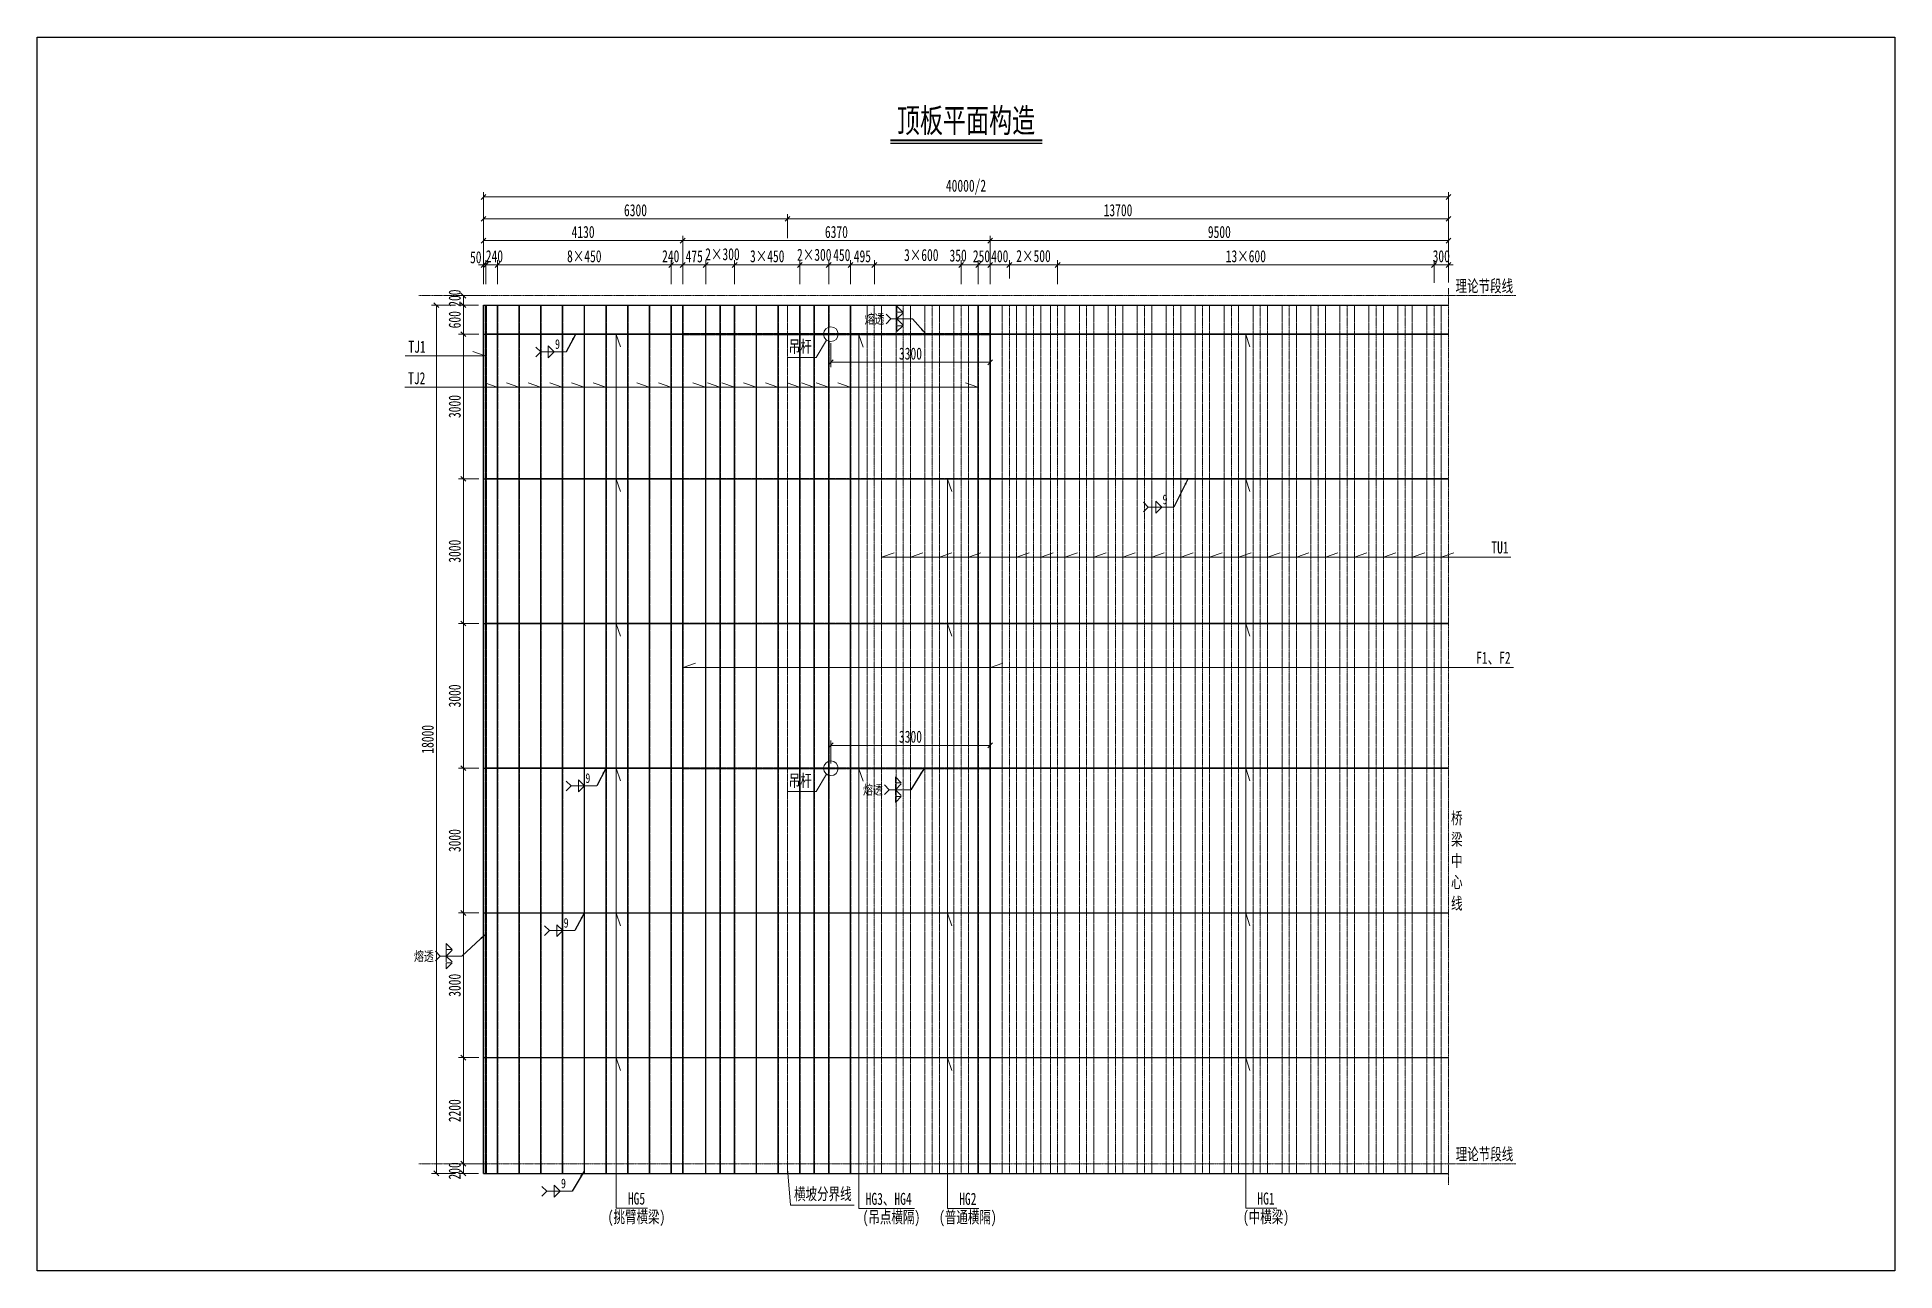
# Model space of a CAD drawing. Header units: millimetres. Extents: x 44597 to 300567, y -113054 to 73044.
# Drawn here: x 113567 to 152067, y -61894 to -36314 of the extents above; entities that cross this region are included whole.
import ezdxf
from ezdxf.enums import TextEntityAlignment as Align

# ---------------------------------------------------------------- set-up
doc = ezdxf.new("R2010")
doc.units = ezdxf.units.MM
doc.linetypes.add('CENTER2', pattern=[28.575, 19.05, -3.175, 3.175, -3.175])
doc.linetypes.add('DASHED', pattern=[0.75, 0.5, -0.25])
doc.layers.get('Defpoints').update_dxf_attribs({"color": 8})
for name, color, linetype, lineweight in [('Dim', 4, 'Continuous', 15), ('中心线', 2, 'CENTER2', 15), ('文字', 7, 'Continuous', 15), ('标注线及字体', 2, 'Continuous', 15), ('细实线', 4, 'Continuous', 15), ('虚线', 7, 'DASHED', 13), ('钢板粗线', 1, 'Continuous', 25)]:
    doc.layers.add(name, color=color, linetype=linetype, lineweight=lineweight)
doc.layers.add('Text', color=4, linetype='Continuous')
doc.styles.add('111', font='', dxfattribs={"width": 0.7})
doc.styles.add('BM_Dim', font='', dxfattribs={"width": 0.85})
doc.styles.add('SMEDI', font='', dxfattribs={"width": 0.75})
doc.styles.get("Standard").update_dxf_attribs({"font": ''})
doc.styles.get('111').set_extended_font_data('仿宋_GB2312')
doc.styles.get('BM_Dim').set_extended_font_data('仿宋_GB2312')
doc.styles.get('SMEDI').set_extended_font_data('仿宋_GB2312')
doc.styles.get('Standard').set_extended_font_data('仿宋_GB2312')
doc.dimstyles.new('200', dxfattribs={"dimscale": 0, "dimtxt": 2.5, "dimasz": 1, "dimexe": 1, "dimexo": 1, "dimgap": 0.6, "dimtad": 1, "dimdec": 0, "dimdsep": 46, "dimtxsty": '111', "dimblk": 'OBLIQUE', "dimcen": 0, "dimclrd": 4, "dimclre": 4, "dimclrt": 4, "dimadec": 1, "dimazin": 2, "dimtfac": 1, "dimtdec": 0, "dimtix": 1, "dimtmove": 2, "dimatfit": 3, "dimfxl": 4, "dimfxlon": 1, "dimtolj": 1, "dimlwd": -1, "dimlwe": -1, "dimarcsym": 0})
doc.dimstyles.new('MSteel_1.0_1.0', dxfattribs={"dimtxt": 3, "dimasz": 1.2, "dimexe": 1, "dimexo": 1, "dimgap": 1, "dimtad": 3, "dimtoh": 1, "dimdec": 0, "dimzin": 0, "dimdsep": 46, "dimtxsty": 'Standard', "dimblk": 'ARCHTICK', "dimcen": 0.09, "dimclrd": 3, "dimclre": 3, "dimadec": 0, "dimazin": 0, "dimtfac": 1, "dimtdec": 4, "dimtofl": 0, "dimtmove": 0, "dimatfit": 3, "dimfxl": 1, "dimtolj": 1, "dimtzin": 0, "dimarcsym": 0})

msp = doc.modelspace()

# ---------------------------------------------------------------- texts
at = {"layer": 'Text', "style": 'SMEDI', "width": 0.75}
for p in [(124299.8, -42678), (136890.2, -45897.9), (124928.6, -51678), (124478.6, -54678), (124422.9, -60080.9)]:
    msp.add_text('9', height=200, dxfattribs=at).set_placement(p, align=Align.MIDDLE_LEFT)
at = {"layer": '文字', "style": 'BM_Dim', "width": 0.7}
for s, p in [('理论节段线', (143559.1, -41673.3)), ('TJ1', (121440, -42933)), ('吊杆', (129381.3, -42928.2)), ('TJ2', (121433.7, -43585.6)), ('TU1', (143882.6, -47094.8)), ('F1、F2', (143747.2, -49382.9)), ('吊杆', (129381.3, -51928.2)), ('桥', (142988.6, -52707.4)), ('梁', (142988.6, -53149.5)), ('中', (142988.6, -53591.5)), ('心', (142988.6, -54033.5)), ('线', (142988.6, -54475.5)), ('理论节段线', (143561.7, -59673.3)), ('HG5', (125987.4, -60594.3)), ('横坡分界线', (129849.2, -60497.6)), ('HG3、HG4', (131213.8, -60600.3)), ('HG2', (132854.5, -60600.3)), ('HG1', (139033.8, -60594.3)), ('(挑臂横梁)', (125987.4, -60974.2)), ('(吊点横隔)', (131270.6, -60980.2)), ('(普通横隔)', (132854.5, -60980.2)), ('(中横梁)', (139033.8, -60974.2))]:
    msp.add_text(s, height=250, dxfattribs=at).set_placement(p, align=Align.BOTTOM_CENTER)
at = {"layer": '标注线及字体', "style": '111', "width": 0.7}
msp.add_text('顶板平面构造', height=500, dxfattribs=at).set_placement((132816.6, -38032.2), align=Align.MIDDLE)

# ---------------------------------------------------------------- blocks, each defined once
blk = doc.blocks.new('_Oblique')
at = {"color": 0, "linetype": 'ByBlock', "lineweight": -2}
blk.add_line((-0.5, -0.5), (0.5, 0.5), dxfattribs=at)
blk = doc.blocks.new('*D350')
at = {"layer": 'Defpoints', "color": 0, "transparency": 16777216}
for p in [(142817, -40533), (142817, -40986), (133317, -41748)]:
    blk.add_point(p, dxfattribs=at)
at = {"layer": '细实线', "color": 4, "transparency": 16777216}
for p, q in [((133317, -40933), (133317, -40433)), ((133317, -40533), (142817, -40533)), ((142817, -40886), (142817, -40433))]:
    blk.add_line(p, q, dxfattribs=at)
at = {"layer": '细实线', "color": 4, "transparency": 16777216, "xscale": 99.99999999999999, "yscale": 99.99999999999999, "zscale": 99.99999999999999, "rotation": 180}
blk.add_blockref('_Oblique', (133317, -40533), dxfattribs=at)
at = {"layer": '细实线', "color": 4, "transparency": 16777216, "xscale": 99.99999999999999, "yscale": 99.99999999999999, "zscale": 99.99999999999999}
blk.add_blockref('_Oblique', (142817, -40533), dxfattribs=at)
at = {"layer": '细实线', "color": 4, "transparency": 16777216, "insert": (138067, -40355), "char_height": 250, "attachment_point": 5, "style": '111'}
blk.add_mtext('\\A1;9500', dxfattribs=at)
blk = doc.blocks.new('*D351')
at = {"layer": 'Defpoints', "color": 0, "transparency": 16777216}
for p in [(126946, -40533), (122817, -41132), (126946, -41757)]:
    blk.add_point(p, dxfattribs=at)
at = {"layer": '细实线', "color": 4, "transparency": 16777216}
for p, q in [((122817, -40933), (122817, -40433)), ((122817, -40533), (126946, -40533)), ((126946, -40933), (126946, -40433))]:
    blk.add_line(p, q, dxfattribs=at)
at = {"layer": '细实线', "color": 4, "transparency": 16777216, "xscale": 99.99999999999999, "yscale": 99.99999999999999, "zscale": 99.99999999999999, "rotation": 180}
blk.add_blockref('_Oblique', (122817, -40533), dxfattribs=at)
at = {"layer": '细实线', "color": 4, "transparency": 16777216, "xscale": 99.99999999999999, "yscale": 99.99999999999999, "zscale": 99.99999999999999}
blk.add_blockref('_Oblique', (126946, -40533), dxfattribs=at)
at = {"layer": '细实线', "color": 4, "transparency": 16777216, "insert": (124881, -40355), "char_height": 250, "attachment_point": 5, "style": '111'}
blk.add_mtext('\\A1;4130', dxfattribs=at)
blk = doc.blocks.new('*D352')
at = {"layer": 'Defpoints', "color": 0, "transparency": 16777216}
for p in [(142516, -41037), (142516, -41315), (134716, -41743)]:
    blk.add_point(p, dxfattribs=at)
at = {"layer": '细实线', "color": 4, "transparency": 16777216}
for p, q in [((134716, -41437), (134716, -40937)), ((134716, -41037), (142516, -41037)), ((142516, -41215), (142516, -40937))]:
    blk.add_line(p, q, dxfattribs=at)
at = {"layer": '细实线', "color": 4, "transparency": 16777216, "xscale": 99.99999999999999, "yscale": 99.99999999999999, "zscale": 99.99999999999999, "rotation": 180}
blk.add_blockref('_Oblique', (134716, -41037), dxfattribs=at)
at = {"layer": '细实线', "color": 4, "transparency": 16777216, "xscale": 99.99999999999999, "yscale": 99.99999999999999, "zscale": 99.99999999999999}
blk.add_blockref('_Oblique', (142516, -41037), dxfattribs=at)
at = {"layer": '细实线', "color": 4, "transparency": 16777216, "insert": (138616, -40858), "char_height": 250, "attachment_point": 5, "style": '111'}
blk.add_mtext('\\A1;13×600', dxfattribs=at)
blk = doc.blocks.new('*D353')
at = {"layer": 'Defpoints', "color": 0, "transparency": 16777216}
for p in [(133316, -41037), (133716, -41420), (133316, -41748)]:
    blk.add_point(p, dxfattribs=at)
at = {"layer": '细实线', "color": 4, "transparency": 16777216}
for p, q in [((133316, -41037), (133216, -41037)), ((133316, -41437), (133316, -40937)), ((133716, -41037), (133316, -41037)), ((133716, -41320), (133716, -40937)), ((133716, -41037), (133816, -41037))]:
    blk.add_line(p, q, dxfattribs=at)
at = {"layer": '细实线', "color": 4, "transparency": 16777216, "xscale": 99.99999999999999, "yscale": 99.99999999999999, "zscale": 99.99999999999999}
blk.add_blockref('_Oblique', (133316, -41037), dxfattribs=at)
at = {"layer": '细实线', "color": 4, "transparency": 16777216, "xscale": 99.99999999999999, "yscale": 99.99999999999999, "zscale": 99.99999999999999, "rotation": 180}
blk.add_blockref('_Oblique', (133716, -41037), dxfattribs=at)
at = {"layer": '细实线', "color": 4, "transparency": 16777216, "insert": (133516, -40858), "char_height": 250, "attachment_point": 5, "style": '111'}
blk.add_mtext('\\A1;400', dxfattribs=at)
blk = doc.blocks.new('*D354')
at = {"layer": 'Defpoints', "color": 0, "transparency": 16777216}
for p in [(142816, -41037), (142516, -41509), (142816, -41501)]:
    blk.add_point(p, dxfattribs=at)
at = {"layer": '细实线', "color": 4, "transparency": 16777216}
for p, q in [((142516, -41037), (142416, -41037)), ((142516, -41409), (142516, -40937)), ((142516, -41037), (142816, -41037)), ((142816, -41401), (142816, -40937)), ((142816, -41037), (142916, -41037))]:
    blk.add_line(p, q, dxfattribs=at)
at = {"layer": '细实线', "color": 4, "transparency": 16777216, "xscale": 99.99999999999999, "yscale": 99.99999999999999, "zscale": 99.99999999999999}
blk.add_blockref('_Oblique', (142516, -41037), dxfattribs=at)
at = {"layer": '细实线', "color": 4, "transparency": 16777216, "xscale": 99.99999999999999, "yscale": 99.99999999999999, "zscale": 99.99999999999999, "rotation": 180}
blk.add_blockref('_Oblique', (142816, -41037), dxfattribs=at)
at = {"layer": '细实线', "color": 4, "transparency": 16777216, "insert": (142666, -40858), "char_height": 250, "attachment_point": 5, "style": '111'}
blk.add_mtext('\\A1;300', dxfattribs=at)
blk = doc.blocks.new('*D355')
at = {"layer": 'Defpoints', "color": 0, "transparency": 16777216}
for p in [(133067, -41037), (133067, -41768), (133316, -41748)]:
    blk.add_point(p, dxfattribs=at)
at = {"layer": '细实线', "color": 4, "transparency": 16777216}
for p, q in [((133067, -41437), (133067, -40937)), ((133316, -41037), (133067, -41037)), ((133316, -41437), (133316, -40937))]:
    blk.add_line(p, q, dxfattribs=at)
at = {"layer": '细实线', "color": 4, "transparency": 16777216, "xscale": 99.99999999999999, "yscale": 99.99999999999999, "zscale": 99.99999999999999, "rotation": 180}
blk.add_blockref('_Oblique', (133067, -41037), dxfattribs=at)
at = {"layer": '细实线', "color": 4, "transparency": 16777216, "xscale": 99.99999999999999, "yscale": 99.99999999999999, "zscale": 99.99999999999999}
blk.add_blockref('_Oblique', (133316, -41037), dxfattribs=at)
at = {"layer": '细实线', "color": 4, "transparency": 16777216, "insert": (133137, -40858), "char_height": 250, "attachment_point": 5, "style": '111'}
blk.add_mtext('\\A1;250', dxfattribs=at)
blk = doc.blocks.new('*D356')
at = {"layer": 'Defpoints', "color": 0, "transparency": 16777216}
for p in [(122866, -41037), (122816, -41729), (122866, -41719)]:
    blk.add_point(p, dxfattribs=at)
at = {"layer": '细实线', "color": 4, "transparency": 16777216}
for p, q in [((122816, -41037), (122716, -41037)), ((122816, -41437), (122816, -40937)), ((122816, -41037), (122866, -41037)), ((122866, -41437), (122866, -40937)), ((122866, -41037), (122966, -41037))]:
    blk.add_line(p, q, dxfattribs=at)
at = {"layer": '细实线', "color": 4, "transparency": 16777216, "xscale": 99.99999999999999, "yscale": 99.99999999999999, "zscale": 99.99999999999999}
blk.add_blockref('_Oblique', (122816, -41037), dxfattribs=at)
at = {"layer": '细实线', "color": 4, "transparency": 16777216, "xscale": 99.99999999999999, "yscale": 99.99999999999999, "zscale": 99.99999999999999, "rotation": 180}
blk.add_blockref('_Oblique', (122866, -41037), dxfattribs=at)
at = {"layer": '细实线', "color": 4, "transparency": 16777216, "insert": (122657, -40880), "char_height": 250, "attachment_point": 5, "style": '111'}
blk.add_mtext('\\A1;50', dxfattribs=at)
blk = doc.blocks.new('*D357')
at = {"layer": 'Defpoints', "color": 0, "transparency": 16777216}
for p in [(132717, -41037), (130917, -41800), (132717, -41599)]:
    blk.add_point(p, dxfattribs=at)
at = {"layer": '细实线', "color": 4, "transparency": 16777216}
for p, q in [((130917, -41437), (130917, -40937)), ((130917, -41037), (132717, -41037)), ((132717, -41437), (132717, -40937))]:
    blk.add_line(p, q, dxfattribs=at)
at = {"layer": '细实线', "color": 4, "transparency": 16777216, "xscale": 99.99999999999999, "yscale": 99.99999999999999, "zscale": 99.99999999999999, "rotation": 180}
blk.add_blockref('_Oblique', (130917, -41037), dxfattribs=at)
at = {"layer": '细实线', "color": 4, "transparency": 16777216, "xscale": 99.99999999999999, "yscale": 99.99999999999999, "zscale": 99.99999999999999}
blk.add_blockref('_Oblique', (132717, -41037), dxfattribs=at)
at = {"layer": '细实线', "color": 4, "transparency": 16777216, "insert": (131890, -40833), "char_height": 250, "attachment_point": 5, "style": '111'}
blk.add_mtext('\\A1;3×600', dxfattribs=at)
blk = doc.blocks.new('*D358')
at = {"layer": 'Defpoints', "color": 0, "transparency": 16777216}
for p in [(133716, -41037), (133716, -41420), (134716, -41405)]:
    blk.add_point(p, dxfattribs=at)
at = {"layer": '细实线', "color": 4, "transparency": 16777216}
for p, q in [((133716, -41320), (133716, -40937)), ((134716, -41037), (133716, -41037)), ((134716, -41305), (134716, -40937))]:
    blk.add_line(p, q, dxfattribs=at)
at = {"layer": '细实线', "color": 4, "transparency": 16777216, "xscale": 99.99999999999999, "yscale": 99.99999999999999, "zscale": 99.99999999999999, "rotation": 180}
blk.add_blockref('_Oblique', (133716, -41037), dxfattribs=at)
at = {"layer": '细实线', "color": 4, "transparency": 16777216, "xscale": 99.99999999999999, "yscale": 99.99999999999999, "zscale": 99.99999999999999}
blk.add_blockref('_Oblique', (134716, -41037), dxfattribs=at)
at = {"layer": '细实线', "color": 4, "transparency": 16777216, "insert": (134216, -40854), "char_height": 250, "attachment_point": 5, "style": '111'}
blk.add_mtext('\\A1;2×500', dxfattribs=at)
blk = doc.blocks.new('*D359')
at = {"layer": 'Defpoints', "color": 0, "transparency": 16777216}
for p in [(132717, -41037), (132717, -41773), (133067, -41748)]:
    blk.add_point(p, dxfattribs=at)
at = {"layer": '细实线', "color": 4, "transparency": 16777216}
for p, q in [((132717, -41437), (132717, -40937)), ((133067, -41037), (132717, -41037)), ((133067, -41437), (133067, -40937))]:
    blk.add_line(p, q, dxfattribs=at)
at = {"layer": '细实线', "color": 4, "transparency": 16777216, "xscale": 99.99999999999999, "yscale": 99.99999999999999, "zscale": 99.99999999999999, "rotation": 180}
blk.add_blockref('_Oblique', (132717, -41037), dxfattribs=at)
at = {"layer": '细实线', "color": 4, "transparency": 16777216, "xscale": 99.99999999999999, "yscale": 99.99999999999999, "zscale": 99.99999999999999}
blk.add_blockref('_Oblique', (133067, -41037), dxfattribs=at)
at = {"layer": '细实线', "color": 4, "transparency": 16777216, "insert": (132654, -40843), "char_height": 250, "attachment_point": 5, "style": '111'}
blk.add_mtext('\\A1;350', dxfattribs=at)
blk = doc.blocks.new('*D360')
at = {"layer": 'Defpoints', "color": 0, "transparency": 16777216}
for p in [(142817, -40083), (142817, -40657), (129117, -41482)]:
    blk.add_point(p, dxfattribs=at)
at = {"layer": '细实线', "color": 4, "transparency": 16777216}
for p, q in [((129117, -40483), (129117, -39983)), ((142817, -40483), (142817, -39983)), ((129117, -40083), (142817, -40083))]:
    blk.add_line(p, q, dxfattribs=at)
at = {"layer": '细实线', "color": 4, "transparency": 16777216, "xscale": 99.99999999999999, "yscale": 99.99999999999999, "zscale": 99.99999999999999, "rotation": 180}
blk.add_blockref('_Oblique', (129117, -40083), dxfattribs=at)
at = {"layer": '细实线', "color": 4, "transparency": 16777216, "xscale": 99.99999999999999, "yscale": 99.99999999999999, "zscale": 99.99999999999999}
blk.add_blockref('_Oblique', (142817, -40083), dxfattribs=at)
at = {"layer": '细实线', "color": 4, "transparency": 16777216, "insert": (135967, -39904), "char_height": 250, "attachment_point": 5, "style": '111'}
blk.add_mtext('\\A1;13700', dxfattribs=at)
blk = doc.blocks.new('*D361')
at = {"layer": 'Defpoints', "color": 0, "transparency": 16777216}
for p in [(129117, -40083), (122817, -40803), (129117, -41482)]:
    blk.add_point(p, dxfattribs=at)
at = {"layer": '细实线', "color": 4, "transparency": 16777216}
for p, q in [((122817, -40483), (122817, -39983)), ((129117, -40483), (129117, -39983)), ((122817, -40083), (129117, -40083))]:
    blk.add_line(p, q, dxfattribs=at)
at = {"layer": '细实线', "color": 4, "transparency": 16777216, "xscale": 99.99999999999999, "yscale": 99.99999999999999, "zscale": 99.99999999999999, "rotation": 180}
blk.add_blockref('_Oblique', (122817, -40083), dxfattribs=at)
at = {"layer": '细实线', "color": 4, "transparency": 16777216, "xscale": 99.99999999999999, "yscale": 99.99999999999999, "zscale": 99.99999999999999}
blk.add_blockref('_Oblique', (129117, -40083), dxfattribs=at)
at = {"layer": '细实线', "color": 4, "transparency": 16777216, "insert": (125967, -39904), "char_height": 250, "attachment_point": 5, "style": '111'}
blk.add_mtext('\\A1;6300', dxfattribs=at)
blk = doc.blocks.new('*D362')
at = {"layer": 'Defpoints', "color": 0, "transparency": 16777216}
for p in [(133317, -40533), (126946, -41132), (133317, -41748)]:
    blk.add_point(p, dxfattribs=at)
at = {"layer": '细实线', "color": 4, "transparency": 16777216}
for p, q in [((126946, -40933), (126946, -40433)), ((126946, -40533), (133317, -40533)), ((133317, -40933), (133317, -40433))]:
    blk.add_line(p, q, dxfattribs=at)
at = {"layer": '细实线', "color": 4, "transparency": 16777216, "xscale": 99.99999999999999, "yscale": 99.99999999999999, "zscale": 99.99999999999999, "rotation": 180}
blk.add_blockref('_Oblique', (126946, -40533), dxfattribs=at)
at = {"layer": '细实线', "color": 4, "transparency": 16777216, "xscale": 99.99999999999999, "yscale": 99.99999999999999, "zscale": 99.99999999999999}
blk.add_blockref('_Oblique', (133317, -40533), dxfattribs=at)
at = {"layer": '细实线', "color": 4, "transparency": 16777216, "insert": (130131, -40355), "char_height": 250, "attachment_point": 5, "style": '111'}
blk.add_mtext('\\A1;6370', dxfattribs=at)
blk = doc.blocks.new('*D363')
at = {"layer": 'Defpoints', "color": 0, "transparency": 16777216}
for p in [(142817, -39628), (142817, -40378), (122817, -40486)]:
    blk.add_point(p, dxfattribs=at)
at = {"layer": '细实线', "color": 4, "transparency": 16777216}
for p, q in [((122817, -40028), (122817, -39528)), ((122817, -39628), (142817, -39628)), ((142817, -40028), (142817, -39528))]:
    blk.add_line(p, q, dxfattribs=at)
at = {"layer": '细实线', "color": 4, "transparency": 16777216, "xscale": 99.99999999999999, "yscale": 99.99999999999999, "zscale": 99.99999999999999, "rotation": 180}
blk.add_blockref('_Oblique', (122817, -39628), dxfattribs=at)
at = {"layer": '细实线', "color": 4, "transparency": 16777216, "xscale": 99.99999999999999, "yscale": 99.99999999999999, "zscale": 99.99999999999999}
blk.add_blockref('_Oblique', (142817, -39628), dxfattribs=at)
at = {"layer": '细实线', "color": 4, "transparency": 16777216, "insert": (132817, -39424), "char_height": 250, "attachment_point": 5, "style": '111'}
blk.add_mtext('\\A1;40000/2', dxfattribs=at)
blk = doc.blocks.new('*D364')
at = {"layer": 'Defpoints', "color": 0, "transparency": 16777216}
for p in [(122812, -41873), (122400, -42473), (122821, -42473)]:
    blk.add_point(p, dxfattribs=at)
at = {"layer": '细实线', "color": 4, "transparency": 16777216}
for p, q in [((122712, -41873), (122300, -41873)), ((122400, -41873), (122400, -42473)), ((122721, -42473), (122300, -42473))]:
    blk.add_line(p, q, dxfattribs=at)
at = {"layer": '细实线', "color": 4, "transparency": 16777216, "xscale": 99.99999999999999, "yscale": 99.99999999999999, "zscale": 99.99999999999999}
for p, rotation in [((122400, -41873), 90), ((122400, -42473), 270)]:
    blk.add_blockref('_Oblique', p, dxfattribs=dict(at, rotation=rotation))
at = {"layer": '细实线', "color": 4, "transparency": 16777216, "insert": (122221, -42173), "char_height": 250, "attachment_point": 5, "rotation": 90, "style": '111'}
blk.add_mtext('\\A1;600', dxfattribs=at)
blk = doc.blocks.new('*D365')
at = {"layer": 'Defpoints', "color": 0, "transparency": 16777216}
for p in [(122821, -42473), (122400, -45473), (122821, -45473)]:
    blk.add_point(p, dxfattribs=at)
at = {"layer": '细实线', "color": 4, "transparency": 16777216}
for p, q in [((122721, -42473), (122300, -42473)), ((122400, -42473), (122400, -45473)), ((122721, -45473), (122300, -45473))]:
    blk.add_line(p, q, dxfattribs=at)
at = {"layer": '细实线', "color": 4, "transparency": 16777216, "xscale": 99.99999999999999, "yscale": 99.99999999999999, "zscale": 99.99999999999999}
for p, rotation in [((122400, -42473), 90), ((122400, -45473), 270)]:
    blk.add_blockref('_Oblique', p, dxfattribs=dict(at, rotation=rotation))
at = {"layer": '细实线', "color": 4, "transparency": 16777216, "insert": (122221, -43973), "char_height": 250, "attachment_point": 5, "rotation": 90, "style": '111'}
blk.add_mtext('\\A1;3000', dxfattribs=at)
blk = doc.blocks.new('*D366')
at = {"layer": 'Defpoints', "color": 0, "transparency": 16777216}
for p in [(122821, -45473), (122400, -48473), (122821, -48473)]:
    blk.add_point(p, dxfattribs=at)
at = {"layer": '细实线', "color": 4, "transparency": 16777216}
for p, q in [((122721, -45473), (122300, -45473)), ((122400, -45473), (122400, -48473)), ((122721, -48473), (122300, -48473))]:
    blk.add_line(p, q, dxfattribs=at)
at = {"layer": '细实线', "color": 4, "transparency": 16777216, "xscale": 99.99999999999999, "yscale": 99.99999999999999, "zscale": 99.99999999999999}
for p, rotation in [((122400, -45473), 90), ((122400, -48473), 270)]:
    blk.add_blockref('_Oblique', p, dxfattribs=dict(at, rotation=rotation))
at = {"layer": '细实线', "color": 4, "transparency": 16777216, "insert": (122221, -46973), "char_height": 250, "attachment_point": 5, "rotation": 90, "style": '111'}
blk.add_mtext('\\A1;3000', dxfattribs=at)
blk = doc.blocks.new('*D367')
at = {"layer": 'Defpoints', "color": 0, "transparency": 16777216}
for p in [(122821, -48473), (122400, -51473), (122821, -51473)]:
    blk.add_point(p, dxfattribs=at)
at = {"layer": '细实线', "color": 4, "transparency": 16777216}
for p, q in [((122721, -48473), (122300, -48473)), ((122400, -48473), (122400, -51473)), ((122721, -51473), (122300, -51473))]:
    blk.add_line(p, q, dxfattribs=at)
at = {"layer": '细实线', "color": 4, "transparency": 16777216, "xscale": 99.99999999999999, "yscale": 99.99999999999999, "zscale": 99.99999999999999}
for p, rotation in [((122400, -48473), 90), ((122400, -51473), 270)]:
    blk.add_blockref('_Oblique', p, dxfattribs=dict(at, rotation=rotation))
at = {"layer": '细实线', "color": 4, "transparency": 16777216, "insert": (122221, -49973), "char_height": 250, "attachment_point": 5, "rotation": 90, "style": '111'}
blk.add_mtext('\\A1;3000', dxfattribs=at)
blk = doc.blocks.new('*D368')
at = {"layer": 'Defpoints', "color": 0, "transparency": 16777216}
for p in [(122821, -51473), (122400, -54473), (122821, -54473)]:
    blk.add_point(p, dxfattribs=at)
at = {"layer": '细实线', "color": 4, "transparency": 16777216}
for p, q in [((122721, -51473), (122300, -51473)), ((122400, -51473), (122400, -54473)), ((122721, -54473), (122300, -54473))]:
    blk.add_line(p, q, dxfattribs=at)
at = {"layer": '细实线', "color": 4, "transparency": 16777216, "xscale": 99.99999999999999, "yscale": 99.99999999999999, "zscale": 99.99999999999999}
for p, rotation in [((122400, -51473), 90), ((122400, -54473), 270)]:
    blk.add_blockref('_Oblique', p, dxfattribs=dict(at, rotation=rotation))
at = {"layer": '细实线', "color": 4, "transparency": 16777216, "insert": (122221, -52973), "char_height": 250, "attachment_point": 5, "rotation": 90, "style": '111'}
blk.add_mtext('\\A1;3000', dxfattribs=at)
blk = doc.blocks.new('*D369')
at = {"layer": 'Defpoints', "color": 0, "transparency": 16777216}
for p in [(122821, -54473), (122400, -57473), (122821, -57473)]:
    blk.add_point(p, dxfattribs=at)
at = {"layer": '细实线', "color": 4, "transparency": 16777216}
for p, q in [((122721, -54473), (122300, -54473)), ((122400, -54473), (122400, -57473)), ((122721, -57473), (122300, -57473))]:
    blk.add_line(p, q, dxfattribs=at)
at = {"layer": '细实线', "color": 4, "transparency": 16777216, "xscale": 99.99999999999999, "yscale": 99.99999999999999, "zscale": 99.99999999999999}
for p, rotation in [((122400, -54473), 90), ((122400, -57473), 270)]:
    blk.add_blockref('_Oblique', p, dxfattribs=dict(at, rotation=rotation))
at = {"layer": '细实线', "color": 4, "transparency": 16777216, "insert": (122221, -55973), "char_height": 250, "attachment_point": 5, "rotation": 90, "style": '111'}
blk.add_mtext('\\A1;3000', dxfattribs=at)
blk = doc.blocks.new('*D370')
at = {"layer": 'Defpoints', "color": 0, "transparency": 16777216}
for p in [(122821, -57473), (122400, -59673), (122816, -59673)]:
    blk.add_point(p, dxfattribs=at)
at = {"layer": '细实线', "color": 4, "transparency": 16777216}
for p, q in [((122721, -57473), (122300, -57473)), ((122400, -57473), (122400, -59673)), ((122716, -59673), (122300, -59673))]:
    blk.add_line(p, q, dxfattribs=at)
at = {"layer": '细实线', "color": 4, "transparency": 16777216, "xscale": 99.99999999999999, "yscale": 99.99999999999999, "zscale": 99.99999999999999}
for p, rotation in [((122400, -57473), 90), ((122400, -59673), 270)]:
    blk.add_blockref('_Oblique', p, dxfattribs=dict(at, rotation=rotation))
at = {"layer": '细实线', "color": 4, "transparency": 16777216, "insert": (122221, -58573), "char_height": 250, "attachment_point": 5, "rotation": 90, "style": '111'}
blk.add_mtext('\\A1;2200', dxfattribs=at)
blk = doc.blocks.new('*D371')
at = {"layer": 'Defpoints', "color": 0, "transparency": 16777216}
for p in [(122541, -41873), (121840, -59873), (122557, -59873)]:
    blk.add_point(p, dxfattribs=at)
at = {"layer": '细实线', "color": 4, "transparency": 16777216}
for p, q in [((122240, -41873), (121740, -41873)), ((121840, -41873), (121840, -59873)), ((122240, -59873), (121740, -59873))]:
    blk.add_line(p, q, dxfattribs=at)
at = {"layer": '细实线', "color": 4, "transparency": 16777216, "xscale": 99.99999999999999, "yscale": 99.99999999999999, "zscale": 99.99999999999999}
for p, rotation in [((121840, -41873), 90), ((121840, -59873), 270)]:
    blk.add_blockref('_Oblique', p, dxfattribs=dict(at, rotation=rotation))
at = {"layer": '细实线', "color": 4, "transparency": 16777216, "insert": (121661, -50873), "char_height": 250, "attachment_point": 5, "rotation": 90, "style": '111'}
blk.add_mtext('\\A1;18000', dxfattribs=at)
blk = doc.blocks.new('_ArchTick')
at = {"color": 0, "linetype": 'ByBlock', "const_width": 0.15}
blk.add_lwpolyline([(-0.5, -0.5), (0.5, 0.5)], dxfattribs=at)
blk = doc.blocks.new('角焊缝1')
at = {"layer": 'Dim'}
blk.add_line((-3101.17, 370.22), (-3106.48, 370.22), dxfattribs=at)
blk.add_lwpolyline([(-3107.48, 369.22), (-3106.48, 370.22), (-3107.48, 371.22)], dxfattribs=at)
blk.add_lwpolyline([(-3104.91, 371.45), (-3104.91, 368.99), (-3103.68, 370.22)], close=True, dxfattribs=at)
blk = doc.blocks.new('全融透2')
at = {"layer": 'Dim'}
blk.add_line((0, 0), (-4.48, 0), dxfattribs=at)
for points in [[(-5.48, 1), (-4.48, 0), (-5.48, -1)], [(-2, 1.21), (-3.23, 0), (-3.23, 1.21)], [(-2, -1.21), (-3.23, 0), (-3.23, -1.21)]]:
    blk.add_lwpolyline(points, dxfattribs=at)
for points in [[(-3.23, 2.65), (-3.23, 1.41), (-2, 1.41)], [(-3.23, -2.65), (-3.23, -1.41), (-2, -1.41)]]:
    blk.add_lwpolyline(points, close=True, dxfattribs=at)
at = {"layer": 'Text', "style": 'SMEDI', "width": 0.75}
blk.add_text('熔透', height=2, dxfattribs=at).set_placement((-9.92, 0), align=Align.MIDDLE_LEFT)
blk = doc.blocks.new('*D453')
at = {"layer": 'Defpoints', "color": 0, "transparency": 16777216}
for p in [(126706, -41037), (123106, -41713), (126706, -41749)]:
    blk.add_point(p, dxfattribs=at)
at = {"layer": '细实线', "color": 4, "transparency": 16777216}
for p, q in [((123106, -41437), (123106, -40937)), ((123106, -41037), (126706, -41037)), ((126706, -41437), (126706, -40937))]:
    blk.add_line(p, q, dxfattribs=at)
at = {"layer": '细实线', "color": 4, "transparency": 16777216, "xscale": 99.99999999999999, "yscale": 99.99999999999999, "zscale": 99.99999999999999, "rotation": 180}
blk.add_blockref('_Oblique', (123106, -41037), dxfattribs=at)
at = {"layer": '细实线', "color": 4, "transparency": 16777216, "xscale": 99.99999999999999, "yscale": 99.99999999999999, "zscale": 99.99999999999999}
blk.add_blockref('_Oblique', (126706, -41037), dxfattribs=at)
at = {"layer": '细实线', "color": 4, "transparency": 16777216, "insert": (124906, -40858), "char_height": 250, "attachment_point": 5, "style": '111'}
blk.add_mtext('\\A1;8×450', dxfattribs=at)
blk = doc.blocks.new('*D454')
at = {"layer": 'Defpoints', "color": 0, "transparency": 16777216}
for p in [(127422, -41037), (126946, -41703), (127422, -41756)]:
    blk.add_point(p, dxfattribs=at)
at = {"layer": '细实线', "color": 4, "transparency": 16777216}
for p, q in [((126946, -41437), (126946, -40937)), ((126946, -41037), (127422, -41037)), ((127422, -41437), (127422, -40937))]:
    blk.add_line(p, q, dxfattribs=at)
at = {"layer": '细实线', "color": 4, "transparency": 16777216, "xscale": 99.99999999999999, "yscale": 99.99999999999999, "zscale": 99.99999999999999, "rotation": 180}
blk.add_blockref('_Oblique', (126946, -41037), dxfattribs=at)
at = {"layer": '细实线', "color": 4, "transparency": 16777216, "xscale": 99.99999999999999, "yscale": 99.99999999999999, "zscale": 99.99999999999999}
blk.add_blockref('_Oblique', (127422, -41037), dxfattribs=at)
at = {"layer": '细实线', "color": 4, "transparency": 16777216, "insert": (127184, -40861), "char_height": 250, "attachment_point": 5, "style": '111'}
blk.add_mtext('\\A1;475', dxfattribs=at)
blk = doc.blocks.new('*D455')
at = {"layer": 'Defpoints', "color": 0, "transparency": 16777216}
for p in [(126946, -41037), (126706, -41749), (126946, -41703)]:
    blk.add_point(p, dxfattribs=at)
at = {"layer": '细实线', "color": 4, "transparency": 16777216}
for p, q in [((126706, -41437), (126706, -40937)), ((126706, -41037), (126946, -41037)), ((126946, -41437), (126946, -40937))]:
    blk.add_line(p, q, dxfattribs=at)
at = {"layer": '细实线', "color": 4, "transparency": 16777216, "xscale": 99.99999999999999, "yscale": 99.99999999999999, "zscale": 99.99999999999999, "rotation": 180}
blk.add_blockref('_Oblique', (126706, -41037), dxfattribs=at)
at = {"layer": '细实线', "color": 4, "transparency": 16777216, "xscale": 99.99999999999999, "yscale": 99.99999999999999, "zscale": 99.99999999999999}
blk.add_blockref('_Oblique', (126946, -41037), dxfattribs=at)
at = {"layer": '细实线', "color": 4, "transparency": 16777216, "insert": (126697, -40858), "char_height": 250, "attachment_point": 5, "style": '111'}
blk.add_mtext('\\A1;240', dxfattribs=at)
blk = doc.blocks.new('*D456')
at = {"layer": 'Defpoints', "color": 0, "transparency": 16777216}
for p in [(127422, -41037), (127422, -41756), (128022, -41762)]:
    blk.add_point(p, dxfattribs=at)
at = {"layer": '细实线', "color": 4, "transparency": 16777216}
for p, q in [((127422, -41437), (127422, -40937)), ((128022, -41037), (127422, -41037)), ((128022, -41437), (128022, -40937))]:
    blk.add_line(p, q, dxfattribs=at)
at = {"layer": '细实线', "color": 4, "transparency": 16777216, "xscale": 99.99999999999999, "yscale": 99.99999999999999, "zscale": 99.99999999999999, "rotation": 180}
blk.add_blockref('_Oblique', (127422, -41037), dxfattribs=at)
at = {"layer": '细实线', "color": 4, "transparency": 16777216, "xscale": 99.99999999999999, "yscale": 99.99999999999999, "zscale": 99.99999999999999}
blk.add_blockref('_Oblique', (128022, -41037), dxfattribs=at)
at = {"layer": '细实线', "color": 4, "transparency": 16777216, "insert": (127769, -40816), "char_height": 250, "attachment_point": 5, "style": '111'}
blk.add_mtext('\\A1;2×300', dxfattribs=at)
blk = doc.blocks.new('*D457')
at = {"layer": 'Defpoints', "color": 0, "transparency": 16777216}
for p in [(129372, -41037), (128022, -41762), (129372, -41769)]:
    blk.add_point(p, dxfattribs=at)
at = {"layer": '细实线', "color": 4, "transparency": 16777216}
for p, q in [((128022, -41437), (128022, -40937)), ((128022, -41037), (129372, -41037)), ((129372, -41437), (129372, -40937))]:
    blk.add_line(p, q, dxfattribs=at)
at = {"layer": '细实线', "color": 4, "transparency": 16777216, "xscale": 99.99999999999999, "yscale": 99.99999999999999, "zscale": 99.99999999999999, "rotation": 180}
blk.add_blockref('_Oblique', (128022, -41037), dxfattribs=at)
at = {"layer": '细实线', "color": 4, "transparency": 16777216, "xscale": 99.99999999999999, "yscale": 99.99999999999999, "zscale": 99.99999999999999}
blk.add_blockref('_Oblique', (129372, -41037), dxfattribs=at)
at = {"layer": '细实线', "color": 4, "transparency": 16777216, "insert": (128697, -40858), "char_height": 250, "attachment_point": 5, "style": '111'}
blk.add_mtext('\\A1;3×450', dxfattribs=at)
blk = doc.blocks.new('*D458')
at = {"layer": 'Defpoints', "color": 0, "transparency": 16777216}
for p in [(129972, -41037), (129972, -41760), (130422, -41746)]:
    blk.add_point(p, dxfattribs=at)
at = {"layer": '细实线', "color": 4, "transparency": 16777216}
for p, q in [((129972, -41437), (129972, -40937)), ((130422, -41037), (129972, -41037)), ((130422, -41437), (130422, -40937))]:
    blk.add_line(p, q, dxfattribs=at)
at = {"layer": '细实线', "color": 4, "transparency": 16777216, "xscale": 99.99999999999999, "yscale": 99.99999999999999, "zscale": 99.99999999999999, "rotation": 180}
blk.add_blockref('_Oblique', (129972, -41037), dxfattribs=at)
at = {"layer": '细实线', "color": 4, "transparency": 16777216, "xscale": 99.99999999999999, "yscale": 99.99999999999999, "zscale": 99.99999999999999}
blk.add_blockref('_Oblique', (130422, -41037), dxfattribs=at)
at = {"layer": '细实线', "color": 4, "transparency": 16777216, "insert": (130242, -40833), "char_height": 250, "attachment_point": 5, "style": '111'}
blk.add_mtext('\\A1;450', dxfattribs=at)
blk = doc.blocks.new('*D459')
at = {"layer": 'Defpoints', "color": 0, "transparency": 16777216}
for p in [(129372, -41037), (129372, -41769), (129972, -41746)]:
    blk.add_point(p, dxfattribs=at)
at = {"layer": '细实线', "color": 4, "transparency": 16777216}
for p, q in [((129372, -41437), (129372, -40937)), ((129972, -41037), (129372, -41037)), ((129972, -41437), (129972, -40937))]:
    blk.add_line(p, q, dxfattribs=at)
at = {"layer": '细实线', "color": 4, "transparency": 16777216, "xscale": 99.99999999999999, "yscale": 99.99999999999999, "zscale": 99.99999999999999, "rotation": 180}
blk.add_blockref('_Oblique', (129372, -41037), dxfattribs=at)
at = {"layer": '细实线', "color": 4, "transparency": 16777216, "xscale": 99.99999999999999, "yscale": 99.99999999999999, "zscale": 99.99999999999999}
blk.add_blockref('_Oblique', (129972, -41037), dxfattribs=at)
at = {"layer": '细实线', "color": 4, "transparency": 16777216, "insert": (129672, -40828), "char_height": 250, "attachment_point": 5, "style": '111'}
blk.add_mtext('\\A1;2×300', dxfattribs=at)
blk = doc.blocks.new('*D460')
at = {"layer": 'Defpoints', "color": 0, "transparency": 16777216}
for p in [(130422, -41037), (130422, -41753), (130917, -41746)]:
    blk.add_point(p, dxfattribs=at)
at = {"layer": '细实线', "color": 4, "transparency": 16777216}
for p, q in [((130422, -41437), (130422, -40937)), ((130917, -41037), (130422, -41037)), ((130917, -41437), (130917, -40937))]:
    blk.add_line(p, q, dxfattribs=at)
at = {"layer": '细实线', "color": 4, "transparency": 16777216, "xscale": 99.99999999999999, "yscale": 99.99999999999999, "zscale": 99.99999999999999, "rotation": 180}
blk.add_blockref('_Oblique', (130422, -41037), dxfattribs=at)
at = {"layer": '细实线', "color": 4, "transparency": 16777216, "xscale": 99.99999999999999, "yscale": 99.99999999999999, "zscale": 99.99999999999999}
blk.add_blockref('_Oblique', (130917, -41037), dxfattribs=at)
at = {"layer": '细实线', "color": 4, "transparency": 16777216, "insert": (130669, -40858), "char_height": 250, "attachment_point": 5, "style": '111'}
blk.add_mtext('\\A1;495', dxfattribs=at)
blk = doc.blocks.new('*D461')
at = {"layer": 'Defpoints', "color": 0, "transparency": 16777216}
for p in [(122866, -41037), (122866, -41719), (123106, -41713)]:
    blk.add_point(p, dxfattribs=at)
at = {"layer": '细实线', "color": 4, "transparency": 16777216}
for p, q in [((122866, -41437), (122866, -40937)), ((123106, -41037), (122866, -41037)), ((123106, -41437), (123106, -40937))]:
    blk.add_line(p, q, dxfattribs=at)
at = {"layer": '细实线', "color": 4, "transparency": 16777216, "xscale": 99.99999999999999, "yscale": 99.99999999999999, "zscale": 99.99999999999999, "rotation": 180}
blk.add_blockref('_Oblique', (122866, -41037), dxfattribs=at)
at = {"layer": '细实线', "color": 4, "transparency": 16777216, "xscale": 99.99999999999999, "yscale": 99.99999999999999, "zscale": 99.99999999999999}
blk.add_blockref('_Oblique', (123106, -41037), dxfattribs=at)
at = {"layer": '细实线', "color": 4, "transparency": 16777216, "insert": (123043, -40858), "char_height": 250, "attachment_point": 5, "style": '111'}
blk.add_mtext('\\A1;240', dxfattribs=at)
blk = doc.blocks.new('*D485')
at = {"layer": 'Defpoints', "color": 0, "transparency": 16777216}
for p in [(122400, -41673), (122816, -41673), (122816, -41873)]:
    blk.add_point(p, dxfattribs=at)
at = {"layer": '细实线', "color": 4, "transparency": 16777216}
for p, q in [((122716, -41673), (122300, -41673)), ((122716, -41873), (122300, -41873)), ((122400, -41873), (122400, -41673))]:
    blk.add_line(p, q, dxfattribs=at)
at = {"layer": '细实线', "color": 4, "transparency": 16777216, "xscale": 99.99999999999999, "yscale": 99.99999999999999, "zscale": 99.99999999999999}
for p, rotation in [((122400, -41673), 90), ((122400, -41873), 270)]:
    blk.add_blockref('_Oblique', p, dxfattribs=dict(at, rotation=rotation))
at = {"layer": '细实线', "color": 4, "transparency": 16777216, "insert": (122221, -41725), "char_height": 250, "attachment_point": 5, "rotation": 90, "style": '111'}
blk.add_mtext('\\A1;200', dxfattribs=at)
blk = doc.blocks.new('*D486')
at = {"layer": 'Defpoints', "color": 0, "transparency": 16777216}
for p in [(122816, -59673), (122400, -59873), (122816, -59873)]:
    blk.add_point(p, dxfattribs=at)
at = {"layer": '细实线', "color": 4, "transparency": 16777216}
for p, q in [((122716, -59673), (122300, -59673)), ((122400, -59673), (122400, -59873)), ((122716, -59873), (122300, -59873))]:
    blk.add_line(p, q, dxfattribs=at)
at = {"layer": '细实线', "color": 4, "transparency": 16777216, "xscale": 99.99999999999999, "yscale": 99.99999999999999, "zscale": 99.99999999999999}
for p, rotation in [((122400, -59673), 90), ((122400, -59873), 270)]:
    blk.add_blockref('_Oblique', p, dxfattribs=dict(at, rotation=rotation))
at = {"layer": '细实线', "color": 4, "transparency": 16777216, "insert": (122221, -59821), "char_height": 250, "attachment_point": 5, "rotation": 90, "style": '111'}
blk.add_mtext('\\A1;200', dxfattribs=at)
blk = doc.blocks.new('*D487')
at = {"layer": 'Defpoints', "color": 0, "transparency": 16777216}
for p in [(133316, -50999), (130016, -51473), (133316, -51473)]:
    blk.add_point(p, dxfattribs=at)
at = {"layer": '细实线', "color": 4, "transparency": 16777216}
for p, q in [((130016, -51373), (130016, -50899)), ((130016, -50999), (133316, -50999)), ((133316, -51373), (133316, -50899))]:
    blk.add_line(p, q, dxfattribs=at)
at = {"layer": '细实线', "color": 4, "transparency": 16777216, "xscale": 99.99999999999999, "yscale": 99.99999999999999, "zscale": 99.99999999999999, "rotation": 180}
blk.add_blockref('_Oblique', (130016, -50999), dxfattribs=at)
at = {"layer": '细实线', "color": 4, "transparency": 16777216, "xscale": 99.99999999999999, "yscale": 99.99999999999999, "zscale": 99.99999999999999}
blk.add_blockref('_Oblique', (133316, -50999), dxfattribs=at)
at = {"layer": '细实线', "color": 4, "transparency": 16777216, "insert": (131666, -50820), "char_height": 250, "attachment_point": 5, "style": '111'}
blk.add_mtext('\\A1;3300', dxfattribs=at)
blk = doc.blocks.new('*D488')
at = {"layer": 'Defpoints', "color": 0, "transparency": 16777216}
for p in [(130016, -42473), (133316, -42473), (133316, -43056)]:
    blk.add_point(p, dxfattribs=at)
at = {"layer": '细实线', "color": 4, "transparency": 16777216}
for p, q in [((130016, -42656), (130016, -43156)), ((133316, -42656), (133316, -43156)), ((130016, -43056), (133316, -43056))]:
    blk.add_line(p, q, dxfattribs=at)
at = {"layer": '细实线', "color": 4, "transparency": 16777216, "xscale": 99.99999999999999, "yscale": 99.99999999999999, "zscale": 99.99999999999999, "rotation": 180}
blk.add_blockref('_Oblique', (130016, -43056), dxfattribs=at)
at = {"layer": '细实线', "color": 4, "transparency": 16777216, "xscale": 99.99999999999999, "yscale": 99.99999999999999, "zscale": 99.99999999999999}
blk.add_blockref('_Oblique', (133316, -43056), dxfattribs=at)
at = {"layer": '细实线', "color": 4, "transparency": 16777216, "insert": (131666, -42877), "char_height": 250, "attachment_point": 5, "style": '111'}
blk.add_mtext('\\A1;3300', dxfattribs=at)

# ---------------------------------------------------------------- dimensions: what is measured, and where the dimension line sits
at = {"layer": '细实线'}
for base, p1, p2, text, override, picture, middle in [((142816.6, -39627.9), (122816.6, -40485.9), (142816.6, -40377.9), '40000/2', {"dimscale": 100, "dimblk": 'Oblique'}, '*D363', (132816.6, -39423.9)), ((126706.3, -41037.2), (123106.3, -41713.1), (126706.3, -41749.1), '8×450', {"dimscale": 100, "dimtxsty": '111', "dimblk": 'Oblique'}, '*D453', (124906.3, -40858.3)), ((129371.7, -41037.2), (128021.7, -41761.9), (129371.7, -41769.1), '3×450', {"dimscale": 100, "dimtxsty": '111', "dimblk": 'Oblique'}, '*D457', (128696.7, -40858.3)), ((142516.3, -41037.2), (134716.3, -41742.8), (142516.3, -41314.8), '13×600', {"dimscale": 100, "dimtxsty": '111', "dimblk": 'Oblique'}, '*D352', (138616.3, -40858.3))]:
    dim = msp.add_linear_dim(base=base, p1=p1, p2=p2, text=text, dimstyle='200', override=override, dxfattribs=at)
    dim.commit()
    dim.dimension.update_dxf_attribs({"geometry": picture, "text_midpoint": middle})
for base, p1, p2, picture, middle in [((129116.6, -40082.6), (122816.6, -40803), (129116.6, -41482.1), '*D361', (125966.6, -39903.7)), ((142816.6, -40082.6), (129116.6, -41482.1), (142816.6, -40657.5), '*D360', (135966.6, -39903.7)), ((126946.3, -40533.4), (122816.6, -41131.7), (126946.3, -41757.4), '*D351', (124881.4, -40354.5)), ((133316.5, -40533.4), (126946.3, -41131.7), (133316.5, -41747.8), '*D362', (130131.4, -40354.5)), ((142816.6, -40533.4), (133316.5, -41747.8), (142816.6, -40986.1), '*D350', (138066.5, -40354.5)), ((127421.7, -41037.2), (126946.3, -41703.4), (127421.7, -41755.9), '*D454', (127184, -40861)), ((130421.7, -41037.2), (130916.7, -41745.9), (130421.7, -41753.2), '*D460', (130669.2, -40858.3)), ((133316.3, -41037.2), (133716.3, -41419.8), (133316.3, -41747.8), '*D353', (133516.3, -40858.3)), ((142816.3, -41037.2), (142516.3, -41509), (142816.3, -41500.6), '*D354', (142666.3, -40858.3)), ((133316.3, -43056.1), (130016.3, -42473.3), (133316.3, -42473.3), '*D488', (131666.3, -42877.2)), ((133316.3, -50998.9), (130016.3, -51473.3), (133316.3, -51473.3), '*D487', (131666.3, -50820))]:
    dim = msp.add_linear_dim(base=base, p1=p1, p2=p2, dimstyle='200', override={"dimscale": 100, "dimblk": 'Oblique'}, dxfattribs=at)
    dim.commit()
    dim.dimension.update_dxf_attribs({"geometry": picture, "text_midpoint": middle})
for base, p1, p2, override, picture, middle in [((122866.3, -41037.2), (122816.3, -41729.5), (122866.3, -41719.1), {"dimscale": 100, "dimblk": 'Oblique'}, '*D356', (122657.4, -40880.1)), ((122866.3, -41037.2), (123106.3, -41713.1), (122866.3, -41719.1), {"dimscale": 100, "dimblk": 'Oblique'}, '*D461', (123042.7, -40858.3)), ((126946.3, -41037.2), (126706.3, -41749.1), (126946.3, -41703.4), {"dimscale": 100, "dimblk": 'Oblique'}, '*D455', (126697.3, -40858.3)), ((129971.7, -41037.2), (130421.7, -41745.9), (129971.7, -41760), {"dimscale": 100, "dimtxsty": '111', "dimblk": 'Oblique'}, '*D458', (130241.7, -40833.3)), ((132716.6, -41037.2), (133066.6, -41747.8), (132716.6, -41772.8), {"dimscale": 100, "dimblk": 'Oblique'}, '*D359', (132654, -40843.4)), ((133066.6, -41037.2), (133316.3, -41747.8), (133066.6, -41767.5), {"dimscale": 100, "dimblk": 'Oblique'}, '*D355', (133137.4, -40858.3))]:
    dim = msp.add_linear_dim(base=base, p1=p1, p2=p2, dimstyle='200', override=override, dxfattribs=at)
    dim.commit()
    dim.dimension.update_dxf_attribs({"geometry": picture, "text_midpoint": middle, "dimtype": 160})
for base, p1, p2, text, picture, middle in [((127421.7, -41037.2), (128021.7, -41761.9), (127421.7, -41755.9), '2×300', '*D456', (127768.6, -40816)), ((129371.7, -41037.2), (129971.7, -41745.9), (129371.7, -41769), '2×300', '*D459', (129671.7, -40828)), ((132716.6, -41037.2), (130916.7, -41799.8), (132716.6, -41599.2), '3×600', '*D357', (131889.9, -40833.3)), ((133716.3, -41037.2), (134716.3, -41404.8), (133716.3, -41419.8), '2×500', '*D358', (134216.3, -40853.8))]:
    dim = msp.add_linear_dim(base=base, p1=p1, p2=p2, text=text, dimstyle='200', override={"dimscale": 100, "dimtxsty": '111', "dimblk": 'Oblique'}, dxfattribs=at)
    dim.commit()
    dim.dimension.update_dxf_attribs({"geometry": picture, "text_midpoint": middle, "dimtype": 160})
for base, p1, p2, picture, middle in [((122399.5, -41673.3), (122816.3, -41873.3), (122816.3, -41673.3), '*D485', (122220.6, -41725.3)), ((122399.5, -59873.3), (122816.3, -59673.3), (122816.3, -59873.3), '*D486', (122220.6, -59820.7))]:
    dim = msp.add_linear_dim(base=base, p1=p1, p2=p2, angle=90, dimstyle='200', override={"dimscale": 100, "dimblk": 'Oblique'}, dxfattribs=at)
    dim.commit()
    dim.dimension.update_dxf_attribs({"geometry": picture, "text_midpoint": middle, "dimtype": 160})
for base, p1, p2, picture, middle in [((121839.7, -59873.3), (122540.7, -41873.3), (122556.7, -59873.3), '*D371', (121660.8, -50873.3)), ((122399.5, -42473.3), (122811.8, -41873.3), (122821.4, -42473.3), '*D364', (122220.6, -42173.3)), ((122399.5, -45473.3), (122821.4, -42473.3), (122821.4, -45473.3), '*D365', (122220.6, -43973.3)), ((122399.5, -48473.3), (122821.4, -45473.3), (122821.4, -48473.3), '*D366', (122220.6, -46973.3)), ((122399.5, -51473.3), (122821.4, -48473.3), (122821.4, -51473.3), '*D367', (122220.6, -49973.3)), ((122399.5, -54473.3), (122821.4, -51473.3), (122821.4, -54473.3), '*D368', (122220.6, -52973.3)), ((122399.5, -57473.3), (122821.4, -54473.3), (122821.4, -57473.3), '*D369', (122220.6, -55973.3)), ((122399.5, -59673.3), (122821.4, -57473.3), (122816.3, -59673.3), '*D370', (122220.6, -58573.3))]:
    dim = msp.add_linear_dim(base=base, p1=p1, p2=p2, angle=270, dimstyle='200', override={"dimscale": 100, "dimblk": 'Oblique'}, dxfattribs=at)
    dim.commit()
    dim.dimension.update_dxf_attribs({"geometry": picture, "text_midpoint": middle})

# ---------------------------------------------------------------- linework, layer by layer
at = {"color": 4}
msp.add_line((131251.8, -38513.2), (134396.4, -38513.2), dxfattribs=at)
at = {"color": 6, "const_width": 36}
msp.add_lwpolyline([(131251.8, -38453.2), (134396.4, -38453.2)], dxfattribs=at)
at = {"layer": 'Defpoints'}
for p, q in [((122866.3, -59873.3), (122866.3, -41873.3)), ((123106.7, -59873.3), (123106.7, -41873.3)), ((123556.7, -59873.3), (123556.7, -41873.3)), ((124006.7, -59873.3), (124006.7, -41873.3)), ((124456.7, -59873.3), (124456.7, -41873.3)), ((124906.7, -59873.3), (124906.7, -41873.3)), ((125356.7, -59873.3), (125356.7, -41873.3)), ((125806.7, -59873.3), (125806.7, -41873.3)), ((126256.7, -59873.3), (126256.7, -41873.3)), ((126706.7, -59873.3), (126706.7, -41873.3)), ((126946.3, -59873.3), (126946.3, -41873.3)), ((127421.7, -59873.3), (127421.7, -41873.3)), ((127721.7, -59873.3), (127721.7, -41873.3)), ((128021.7, -59873.3), (128021.7, -41873.3)), ((128471.7, -59873.3), (128471.7, -41873.3)), ((128921.7, -59873.3), (128921.7, -41873.3)), ((129371.7, -59873.3), (129371.7, -41873.3)), ((129671.7, -59873.3), (129671.7, -41873.3)), ((129971.7, -59873.3), (129971.7, -41873.3)), ((130421.7, -59873.3), (130421.7, -41873.3)), ((133066.6, -59873.3), (133066.6, -41873.3)), ((133316.3, -59873.3), (133316.3, -41873.3)), ((122816.3, -42473.3), (142816.3, -42473.3)), ((122816.3, -45473.3), (142816.3, -45473.3)), ((122816.3, -48473.3), (142816.3, -48473.3)), ((122816.3, -51473.3), (142816.3, -51473.3)), ((122816.3, -54473.3), (142816.3, -54473.3)), ((122816.3, -57473.3), (142816.3, -57473.3))]:
    msp.add_line(p, q, dxfattribs=at)
msp.add_lwpolyline([(113566.6, -36314.1), (152066.6, -36314.1), (152066.6, -61894.1), (113566.6, -61894.1)], close=True, dxfattribs=at)
at = {"layer": '中心线', "ltscale": 0.3}
for p, q in [((142816.3, -41519), (142816.3, -60109.8)), ((121477.5, -41673.3), (144211.9, -41673.3)), ((121477.5, -59673.3), (144214.5, -59673.3))]:
    msp.add_line(p, q, dxfattribs=at)
at = {"layer": '中心线', "color": 6, "ltscale": 0.3}
for p, q in [((130916.7, -59873.3), (130916.7, -41873.3)), ((131516.7, -59873.3), (131516.7, -41873.3)), ((132116.7, -59873.3), (132116.7, -41873.3)), ((132716.6, -59873.3), (132716.6, -41873.3)), ((133716.3, -59873.3), (133716.3, -41873.3)), ((134216.3, -59873.3), (134216.3, -41873.3)), ((134716.3, -59873.3), (134716.3, -41873.3)), ((135316.3, -59873.3), (135316.3, -41873.3)), ((135916.3, -59873.3), (135916.3, -41873.3)), ((136516.3, -59873.3), (136516.3, -41873.3)), ((137116.3, -59873.3), (137116.3, -41873.3)), ((137716.3, -59873.3), (137716.3, -41873.3)), ((138316.3, -59873.3), (138316.3, -41873.3)), ((138916.3, -59873.3), (138916.3, -41873.3)), ((139516.3, -59873.3), (139516.3, -41873.3)), ((140116.3, -59873.3), (140116.3, -41873.3)), ((140716.3, -59873.3), (140716.3, -41873.3)), ((141316.3, -59873.3), (141316.3, -41873.3)), ((141916.3, -59873.3), (141916.3, -41873.3)), ((142516.3, -59873.3), (142516.3, -41873.3))]:
    msp.add_line(p, q, dxfattribs=at)
at = {"layer": '细实线'}
for p, q in [((125567.4, -42479.3), (125567.4, -60594.3)), ((125654.6, -42737.1), (125567.4, -42479.3)), ((129710, -42953.3), (129923.5, -42594.3)), ((130598.1, -42485.3), (130598.1, -60600.3)), ((130685.3, -42743.1), (130598.1, -42485.3)), ((138613.8, -42479.3), (138613.8, -60594.3)), ((138701, -42737.1), (138613.8, -42479.3)), ((122854.3, -42919.3), (121195.8, -42919.3)), ((122596.5, -42832.1), (122854.3, -42919.3)), ((129710, -42953.3), (129108.8, -42953.3)), ((122843, -43484.7), (123100.7, -43571.9)), ((123293, -43484.7), (123550.7, -43571.9)), ((123743, -43484.7), (124000.7, -43571.9)), ((124193, -43484.7), (124450.7, -43571.9)), ((124643, -43484.7), (124900.7, -43571.9)), ((125093, -43484.7), (125350.7, -43571.9)), ((125993, -43484.7), (126250.7, -43571.9)), ((126443, -43484.7), (126700.7, -43571.9)), ((127158, -43484.7), (127415.7, -43571.9)), ((127458, -43484.7), (127715.7, -43571.9)), ((127758, -43484.7), (128015.7, -43571.9)), ((128208, -43484.7), (128465.7, -43571.9)), ((128658, -43484.7), (128915.7, -43571.9)), ((129108, -43484.7), (129365.7, -43571.9)), ((129408, -43484.7), (129665.7, -43571.9)), ((129708, -43484.7), (129965.7, -43571.9)), ((130158, -43484.7), (130415.7, -43571.9)), ((132802.8, -43484.7), (133060.6, -43571.9)), ((133060.6, -43571.9), (121189.5, -43571.9)), ((125654.6, -45737.1), (125567.4, -45479.3)), ((132434.6, -45479.3), (132434.6, -60600.3)), ((132521.8, -45737.1), (132434.6, -45479.3)), ((138701, -45737.1), (138613.8, -45479.3)), ((131324.5, -47007.7), (131066.7, -47094.8)), ((131066.7, -47094.8), (144108.8, -47094.8)), ((131924.5, -47007.7), (131666.7, -47094.8)), ((132524.5, -47007.7), (132266.7, -47094.8)), ((133124.5, -47007.7), (132866.7, -47094.8)), ((134124.1, -47007.7), (133866.3, -47094.8)), ((134624.1, -47007.7), (134366.3, -47094.8)), ((135124.1, -47007.7), (134866.3, -47094.8)), ((135724.1, -47007.7), (135466.3, -47094.8)), ((136324.1, -47007.7), (136066.3, -47094.8)), ((136924.1, -47007.7), (136666.3, -47094.8)), ((137524.1, -47007.7), (137266.3, -47094.8)), ((138124.1, -47007.7), (137866.3, -47094.8)), ((138724.1, -47007.7), (138466.3, -47094.8)), ((139324.1, -47007.7), (139066.3, -47094.8)), ((139924.1, -47007.7), (139666.3, -47094.8)), ((140524.1, -47007.7), (140266.3, -47094.8)), ((141124.1, -47007.7), (140866.3, -47094.8)), ((141724.1, -47007.7), (141466.3, -47094.8)), ((142324.1, -47007.7), (142066.3, -47094.8)), ((142924.1, -47007.7), (142666.3, -47094.8)), ((125654.6, -48737.1), (125567.4, -48479.3)), ((132521.8, -48737.1), (132434.6, -48479.3)), ((138701, -48737.1), (138613.8, -48479.3)), ((127211.1, -49295.8), (126953.3, -49382.9)), ((126953.3, -49382.9), (144161.6, -49382.9)), ((133581.1, -49295.8), (133323.3, -49382.9)), ((125654.6, -51731.1), (125567.4, -51473.3)), ((130685.3, -51743.1), (130598.1, -51485.3)), ((138701, -51731.1), (138613.8, -51473.3)), ((129710, -51953.3), (129108.8, -51953.3)), ((129710, -51953.3), (129923.5, -51594.3)), ((125654.6, -54737.1), (125567.4, -54479.3)), ((132521.8, -54737.1), (132434.6, -54479.3)), ((138701, -54737.1), (138613.8, -54479.3)), ((125654.6, -57737.1), (125567.4, -57479.3)), ((132521.8, -57737.1), (132434.6, -57479.3)), ((138701, -57737.1), (138613.8, -57479.3)), ((129182.3, -60529.8), (129116.6, -59779.7)), ((125567.4, -60594.3), (126213.5, -60594.3)), ((129182.3, -60529.8), (130502, -60529.8)), ((130598.1, -60600.3), (131749.3, -60600.3)), ((132434.6, -60600.3), (133080.7, -60600.3)), ((138613.8, -60594.3), (139259.9, -60594.3))]:
    msp.add_line(p, q, dxfattribs=at)
for centre in [(130016.3, -42473.3), (130016.3, -51473.3)]:
    msp.add_circle(centre, 152.5, dxfattribs=at)
at = {"layer": '虚线', "color": 2, "ltscale": 4}
for p, q in [((122854.3, -59873.3), (122854.3, -41873.3)), ((122878.3, -59873.3), (122878.3, -41873.3)), ((126939.3, -59873.3), (126939.3, -41873.3)), ((126953.3, -59873.3), (126953.3, -41873.3)), ((126952.6, -42461.3), (133309.3, -42461.3)), ((126952.6, -42485.3), (133309.3, -42485.3)), ((126952.6, -45467.3), (133309.3, -45467.3)), ((126952.6, -45479.3), (133309.3, -45479.3)), ((126952.6, -48467.3), (133309.3, -48467.3)), ((126952.6, -48479.3), (133309.3, -48479.3)), ((126952.6, -51461.3), (133309.3, -51461.3)), ((126952.6, -51485.3), (133309.3, -51485.3)), ((126952.6, -54467.3), (133309.3, -54467.3)), ((126952.6, -54479.3), (133309.3, -54479.3)), ((126952.6, -57467.3), (133309.3, -57467.3)), ((126952.6, -57479.3), (133309.3, -57479.3))]:
    msp.add_line(p, q, dxfattribs=at)
at = {"layer": '虚线', "ltscale": 4}
for p, q in [((123100.7, -59873.3), (123100.7, -41873.3)), ((123112.7, -59873.3), (123112.7, -41873.3)), ((123550.7, -59873.3), (123550.7, -41873.3)), ((123562.7, -59873.3), (123562.7, -41873.3)), ((124000.7, -59873.3), (124000.7, -41873.3)), ((124012.7, -59873.3), (124012.7, -41873.3)), ((124450.7, -59873.3), (124450.7, -41873.3)), ((124462.7, -59873.3), (124462.7, -41873.3)), ((124900.7, -59873.3), (124900.7, -41873.3)), ((124912.7, -59873.3), (124912.7, -41873.3)), ((125350.7, -59873.3), (125350.7, -41873.3)), ((125362.7, -59873.3), (125362.7, -41873.3)), ((125800.7, -59873.3), (125800.7, -41873.3)), ((125812.7, -59873.3), (125812.7, -41873.3)), ((126250.7, -59873.3), (126250.7, -41873.3)), ((126262.7, -59873.3), (126262.7, -41873.3)), ((126700.7, -59873.3), (126700.7, -41873.3)), ((126712.7, -59873.3), (126712.7, -41873.3)), ((127415.7, -59873.3), (127415.7, -41873.3)), ((127427.7, -59873.3), (127427.7, -41873.3)), ((127715.7, -59873.3), (127715.7, -41873.3)), ((127727.7, -59873.3), (127727.7, -41873.3)), ((128015.7, -59873.3), (128015.7, -41873.3)), ((128027.7, -59873.3), (128027.7, -41873.3)), ((128465.7, -59873.3), (128465.7, -41873.3)), ((128477.7, -59873.3), (128477.7, -41873.3)), ((128915.7, -59873.3), (128915.7, -41873.3)), ((128927.7, -59873.3), (128927.7, -41873.3)), ((129116.6, -59873.3), (129116.6, -41873.3)), ((129365.7, -59873.3), (129365.7, -41873.3)), ((129377.7, -59873.3), (129377.7, -41873.3)), ((129665.7, -59873.3), (129665.7, -41873.3)), ((129677.7, -59873.3), (129677.7, -41873.3)), ((129965.7, -42329.4), (129965.7, -41873.3)), ((129977.7, -42325.7), (129977.7, -41873.3)), ((130415.7, -59873.3), (130415.7, -41873.3)), ((130427.7, -59873.3), (130427.7, -41873.3)), ((133060.6, -59873.3), (133060.6, -41873.3)), ((133072.6, -59873.3), (133072.6, -41873.3)), ((129965.7, -59873.3), (129965.7, -42617.1)), ((129977.7, -59873.3), (129977.7, -42620.8))]:
    msp.add_line(p, q, dxfattribs=at)
at = {"layer": '虚线', "color": 6, "ltscale": 4}
for p, q in [((130766.7, -59873.3), (130766.7, -41873.3)), ((131066.7, -59873.3), (131066.7, -41873.3)), ((131366.7, -59873.3), (131366.7, -41873.3)), ((131666.7, -59873.3), (131666.7, -41873.3)), ((131966.7, -59873.3), (131966.7, -41873.3)), ((132266.7, -59873.3), (132266.7, -41873.3)), ((132566.6, -59873.3), (132566.6, -41873.3)), ((132866.6, -59873.3), (132866.6, -41873.3)), ((133566.3, -59873.3), (133566.3, -41873.3)), ((133866.3, -59873.3), (133866.3, -41873.3)), ((134066.3, -59873.3), (134066.3, -41873.3)), ((134366.3, -59873.3), (134366.3, -41873.3)), ((134566.3, -59873.3), (134566.3, -41873.3)), ((134866.3, -59873.3), (134866.3, -41873.3)), ((135166.3, -59873.3), (135166.3, -41873.3)), ((135466.3, -59873.3), (135466.3, -41873.3)), ((135766.3, -59873.3), (135766.3, -41873.3)), ((136066.3, -59873.3), (136066.3, -41873.3)), ((136366.3, -59873.3), (136366.3, -41873.3)), ((136666.3, -59873.3), (136666.3, -41873.3)), ((136966.3, -59873.3), (136966.3, -41873.3)), ((137266.3, -59873.3), (137266.3, -41873.3)), ((137566.3, -59873.3), (137566.3, -41873.3)), ((137866.3, -59873.3), (137866.3, -41873.3)), ((138166.3, -59873.3), (138166.3, -41873.3)), ((138466.3, -59873.3), (138466.3, -41873.3)), ((138766.3, -59873.3), (138766.3, -41873.3)), ((139066.3, -59873.3), (139066.3, -41873.3)), ((139366.3, -59873.3), (139366.3, -41873.3)), ((139666.3, -59873.3), (139666.3, -41873.3)), ((139966.3, -59873.3), (139966.3, -41873.3)), ((140266.3, -59873.3), (140266.3, -41873.3)), ((140566.3, -59873.3), (140566.3, -41873.3)), ((140866.3, -59873.3), (140866.3, -41873.3)), ((141166.3, -59873.3), (141166.3, -41873.3)), ((141466.3, -59873.3), (141466.3, -41873.3)), ((141766.3, -59873.3), (141766.3, -41873.3)), ((142066.3, -59873.3), (142066.3, -41873.3)), ((142366.3, -59873.3), (142366.3, -41873.3)), ((142666.3, -59873.3), (142666.3, -41873.3))]:
    msp.add_line(p, q, dxfattribs=at)
at = {"layer": '虚线', "color": 2, "ltscale": 2}
for p, q in [((133309.3, -59873.3), (133309.3, -41873.3)), ((133323.3, -59873.3), (133323.3, -41873.3)), ((122878.3, -42467.3), (126938.6, -42467.3)), ((122878.3, -42479.3), (126938.6, -42479.3)), ((133323.3, -42467.3), (142816.3, -42467.3)), ((133323.3, -42479.3), (142816.3, -42479.3)), ((122878.3, -45467.3), (126938.6, -45467.3)), ((122878.3, -45479.3), (126938.6, -45479.3)), ((133323.3, -45467.3), (142816.3, -45467.3)), ((133323.3, -45479.3), (142816.3, -45479.3)), ((122878.3, -48467.3), (126938.6, -48467.3)), ((122878.3, -48479.3), (126938.6, -48479.3)), ((133323.3, -48467.3), (142816.3, -48467.3)), ((133323.3, -48479.3), (142816.3, -48479.3)), ((122878.3, -51467.3), (126938.6, -51467.3)), ((122878.3, -51479.3), (126938.6, -51479.3)), ((133323.3, -51467.3), (142816.3, -51467.3)), ((133323.3, -51479.3), (142816.3, -51479.3)), ((122878.3, -54467.3), (126938.6, -54467.3)), ((122878.3, -54479.3), (126938.6, -54479.3)), ((133323.3, -54467.3), (142816.3, -54467.3)), ((133323.3, -54479.3), (142816.3, -54479.3)), ((122878.3, -57467.3), (126938.6, -57467.3)), ((122878.3, -57479.3), (126938.6, -57479.3)), ((133323.3, -57467.3), (142816.3, -57467.3)), ((133323.3, -57479.3), (142816.3, -57479.3))]:
    msp.add_line(p, q, dxfattribs=at)
at = {"layer": '钢板粗线'}
for p, q in [((122816.3, -41873.3), (142816.3, -41873.3)), ((122816.3, -59873.3), (122816.3, -41873.3)), ((122816.3, -59873.3), (142816.3, -59873.3))]:
    msp.add_line(p, q, dxfattribs=at)

# ---------------------------------------------------------------- block references
at = {"layer": '细实线', "color": 8}
for name, p, xscale, yscale, zscale in [('全融透2', (131708.2, -42155.5), 99.99999999999999, 99.99999999999999, 99.99999999999999), ('角焊缝1', (434651.1, -79861.3), 100, 100, 100), ('角焊缝1', (447241.5, -83081.2), 100, 100, 100), ('角焊缝1', (435279.9, -88861.3), 100, 100, 100), ('全融透2', (131675.1, -51919.2), 99.99999999999999, 99.99999999999999, 99.99999999999999), ('角焊缝1', (434829.9, -91861.3), 100, 100, 100), ('角焊缝1', (434774.2, -97264.2), 100, 100, 100)]:
    msp.add_blockref(name, p, dxfattribs=dict(at, xscale=xscale, yscale=yscale, zscale=zscale))
at = {"layer": '细实线', "xscale": 99.99999999999999, "yscale": 99.99999999999999, "zscale": 99.99999999999999}
msp.add_blockref('全融透2', (122369.3, -55368.9), dxfattribs=at)

msp.set_redraw_order([(e.dxf.handle, doc.entitydb.next_handle()) for e in msp.query("TEXT MTEXT ATTDEF DIMENSION ARC_DIMENSION")])  # texts and dimensions are drawn at this point

# ---------------------------------------------------------------- leaders
at = {"layer": 'Dim'}
for points in [[(131974.7, -42461.3), (131708.2, -42155.5)], [(124721.9, -42479.3), (124533.6, -42839)], [(137416, -45479.3), (137124, -46058.9)], [(125350.7, -51479.3), (125162.4, -51839)], [(131941.6, -51485.3), (131675.1, -51919.2)], [(124900.7, -54479.3), (124712.4, -54839)], [(122854.3, -54917.8), (122369.3, -55368.9)], [(124900.1, -59829.4), (124656.7, -60241.9)]]:
    msp.add_leader(points, dimstyle='MSteel_1.0_1.0', override={"dimscale": 100, "dimclrd": 256}, dxfattribs=at)

doc.saveas('drawing.dxf')
